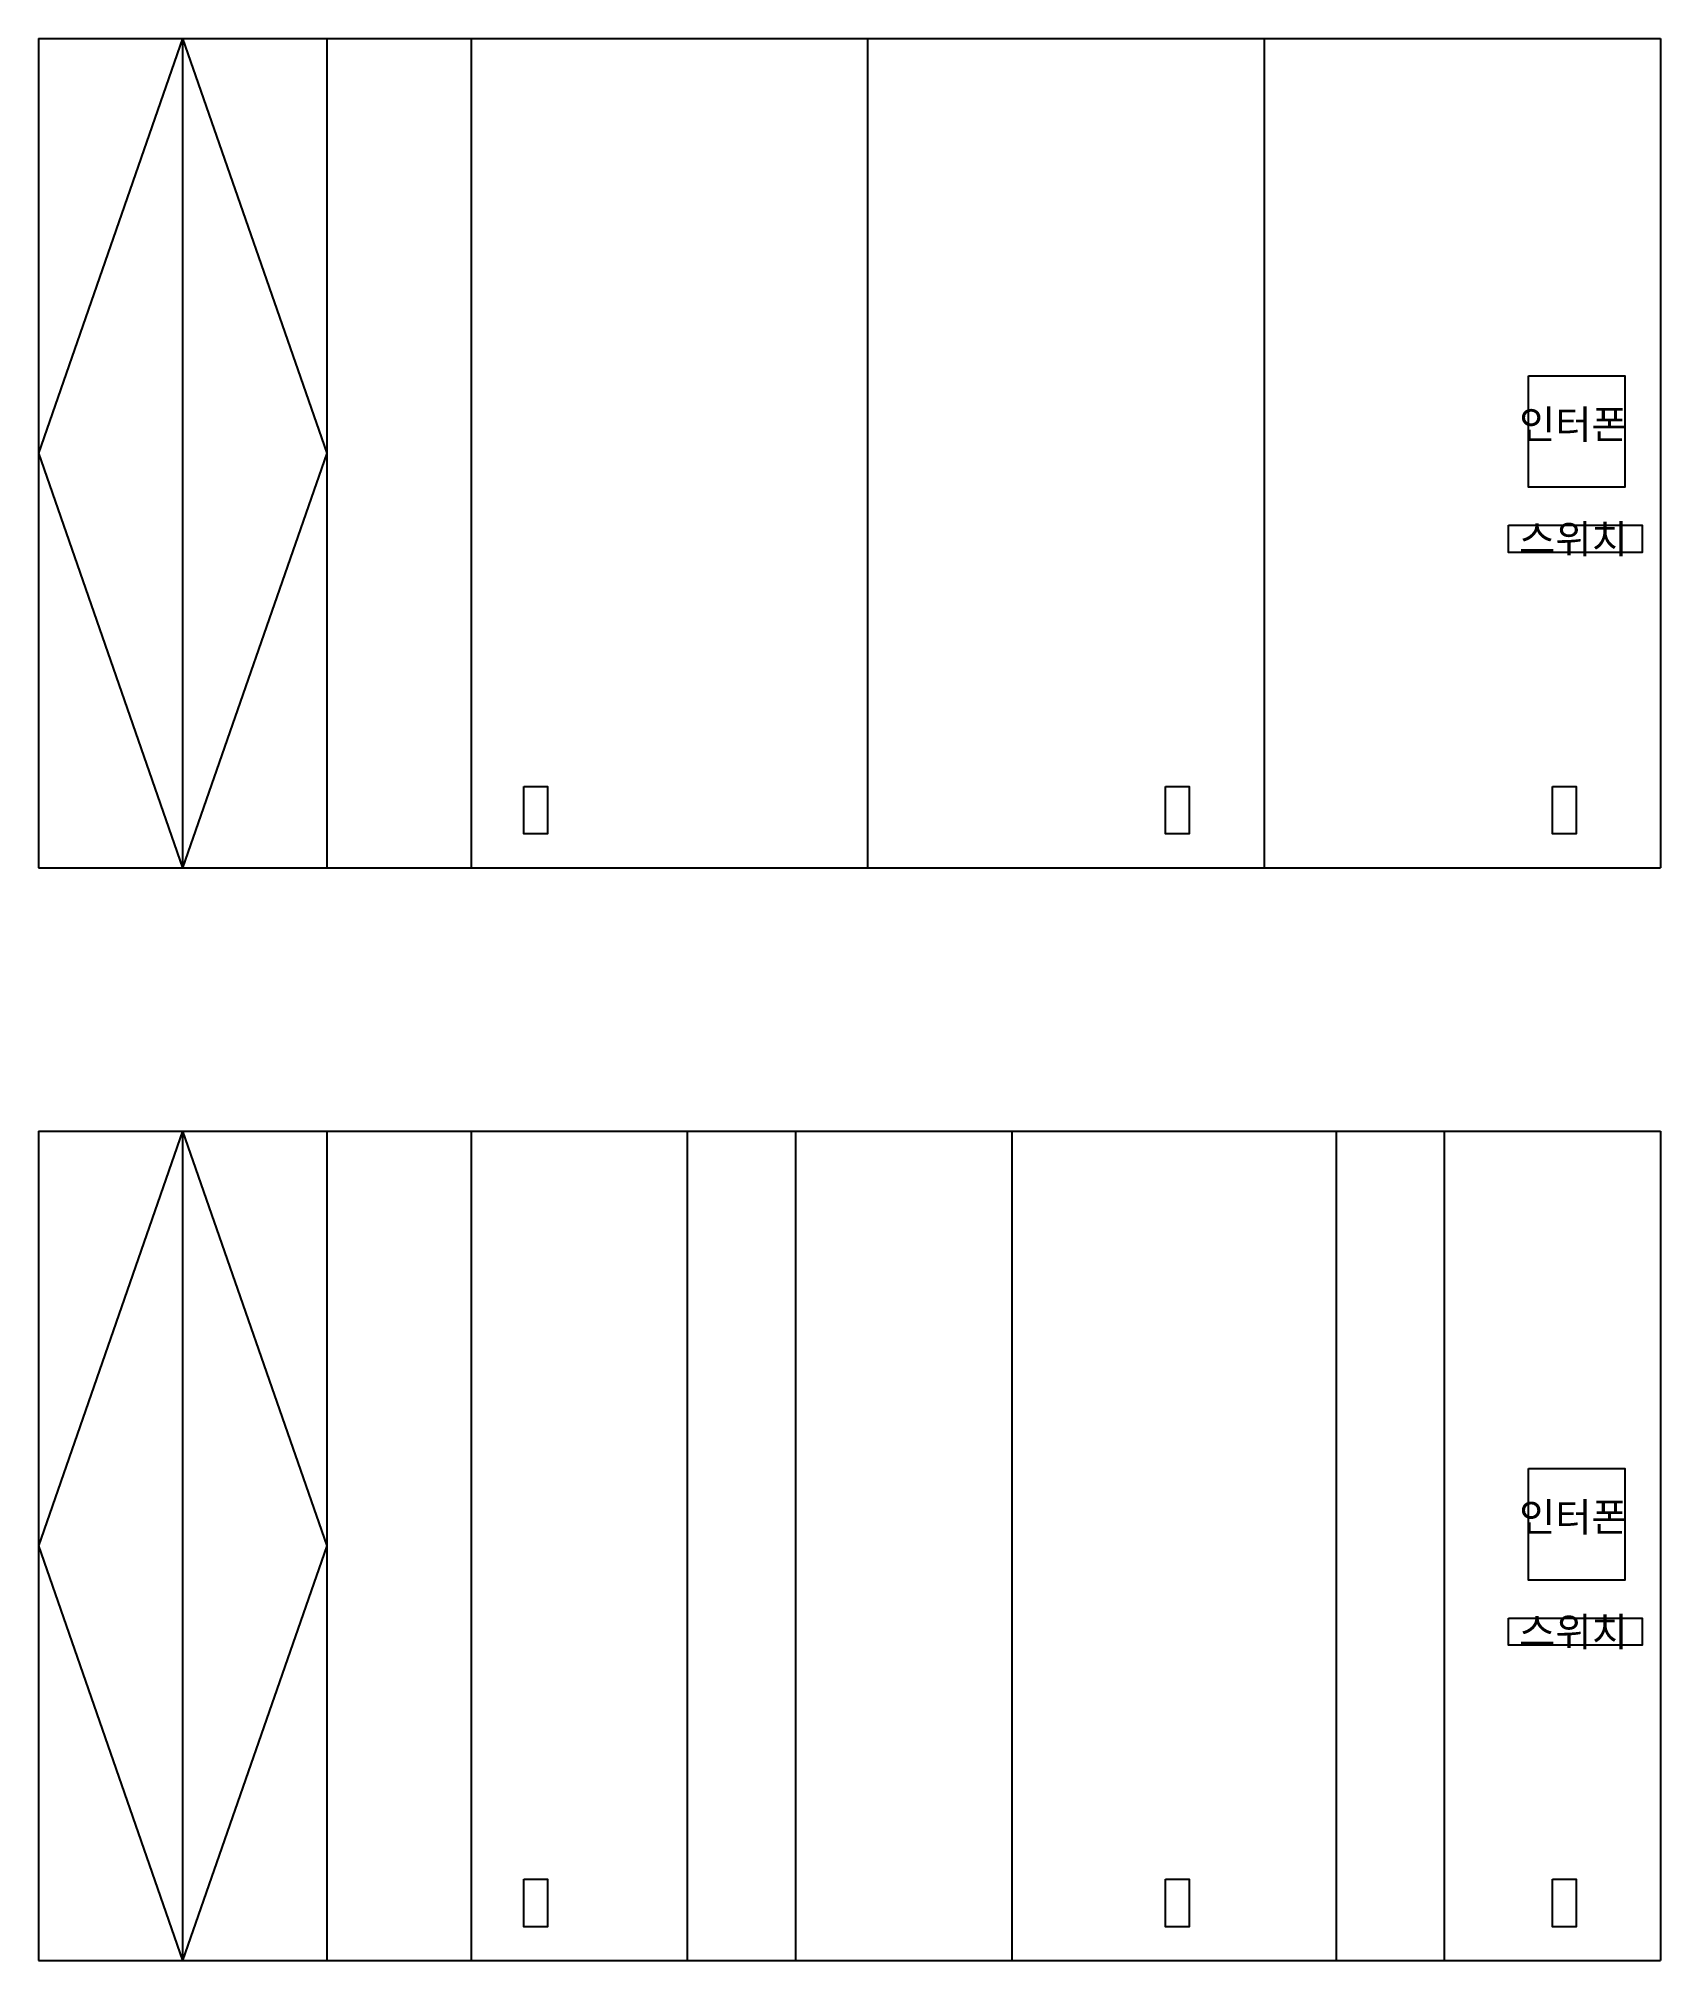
# Model space of a CAD drawing. Header units: millimetres. Extents: x 144680 to 246943, y -177515 to -149396.
# Drawn here: x 242443 to 246943, y -171075 to -165745 of the extents above; entities that cross this region are included whole.
import ezdxf

# ---------------------------------------------------------------- set-up
doc = ezdxf.new("R2010")
doc.units = ezdxf.units.MM
doc.header["$LTSCALE"] = 50
doc.layers.add('07-DIM WAL', color=5, linetype='Continuous')
doc.styles.add('YOURNAME', font='')
doc.styles.get('YOURNAME').set_extended_font_data('HYwulM')

msp = doc.modelspace()

# ---------------------------------------------------------------- texts
at = {"layer": '07-DIM WAL', "ltscale": 10, "char_height": 80, "width": 1420.356, "attachment_point": 1, "style": 'YOURNAME'}
for s, insert in [('인터폰', (246550.9, -166775.1)), ('스위치', (246550.9, -167092.9)), ('인터폰', (246550.9, -169805.3)), ('스위치', (246550.9, -170123.1))]:
    msp.add_mtext(s, dxfattribs=dict(at, insert=insert))

# ---------------------------------------------------------------- linework, layer by layer
at = {"layer": '07-DIM WAL', "ltscale": 10}
for p, q in [((242443.4, -165744.8), (246943.4, -165744.8)), ((242443.4, -165744.8), (242443.4, -168044.8)), ((242843.4, -165744.8), (242443.4, -166894.8)), ((242843.4, -165744.8), (242843.4, -168044.8)), ((242843.4, -165744.8), (243243.4, -166894.8)), ((242843.4, -165744.8), (242843.4, -166911.3)), ((243243.4, -165744.8), (243243.4, -168044.8)), ((243643.4, -165744.8), (243643.4, -168044.8)), ((244743.4, -165744.8), (244743.4, -168044.8)), ((245843.4, -165744.8), (245843.4, -168044.8)), ((246943.4, -165744.8), (246943.4, -168044.8)), ((242443.4, -166894.8), (242843.4, -168044.8)), ((243243.4, -166894.8), (242843.4, -168044.8)), ((242443.4, -168044.8), (246943.4, -168044.8)), ((242443.4, -168775), (246943.4, -168775)), ((242443.4, -168775), (242443.4, -171075)), ((242843.4, -168775), (242443.4, -169925)), ((242843.4, -168775), (242843.4, -171075)), ((242843.4, -168775), (243243.4, -169925)), ((242843.4, -168775), (242843.4, -169941.5)), ((243243.4, -168775), (243243.4, -171075)), ((243643.4, -168775), (243643.4, -171075)), ((244243.4, -168775), (244243.4, -171075)), ((244543.4, -168775), (244543.4, -171075)), ((245143.4, -168775), (245143.4, -171075)), ((246043.4, -168775), (246043.4, -171075)), ((246343.4, -168775), (246343.4, -171075)), ((246943.4, -168775), (246943.4, -171075)), ((242443.4, -169925), (242843.4, -171075)), ((243243.4, -169925), (242843.4, -171075)), ((242443.4, -171075), (246943.4, -171075))]:
    msp.add_line(p, q, dxfattribs=at)
for points in [[(246576.7, -166680.5), (246844.6, -166680.5), (246844.6, -166989.6), (246576.7, -166989.6)], [(246521.7, -167094.9), (246892.7, -167094.9), (246892.7, -167170.5), (246521.7, -167170.5)], [(243790, -167819.2), (243855.9, -167819.2), (243855.9, -167950.9), (243790, -167950.9)], [(245570, -167819.2), (245635.9, -167819.2), (245635.9, -167950.9), (245570, -167950.9)], [(246643.2, -167819.2), (246709.1, -167819.2), (246709.1, -167950.9), (246643.2, -167950.9)], [(246576.7, -169710.8), (246844.6, -169710.8), (246844.6, -170019.8), (246576.7, -170019.8)], [(246521.7, -170125.1), (246892.7, -170125.1), (246892.7, -170200.7), (246521.7, -170200.7)], [(243790, -170849.4), (243855.9, -170849.4), (243855.9, -170981.1), (243790, -170981.1)], [(245570, -170849.4), (245635.9, -170849.4), (245635.9, -170981.1), (245570, -170981.1)], [(246643.2, -170849.4), (246709.1, -170849.4), (246709.1, -170981.1), (246643.2, -170981.1)]]:
    msp.add_lwpolyline(points, close=True, dxfattribs=at)

msp.set_redraw_order([(e.dxf.handle, doc.entitydb.next_handle()) for e in msp.query("TEXT MTEXT ATTDEF DIMENSION ARC_DIMENSION")])  # texts and dimensions are drawn at this point

doc.saveas('drawing.dxf')
